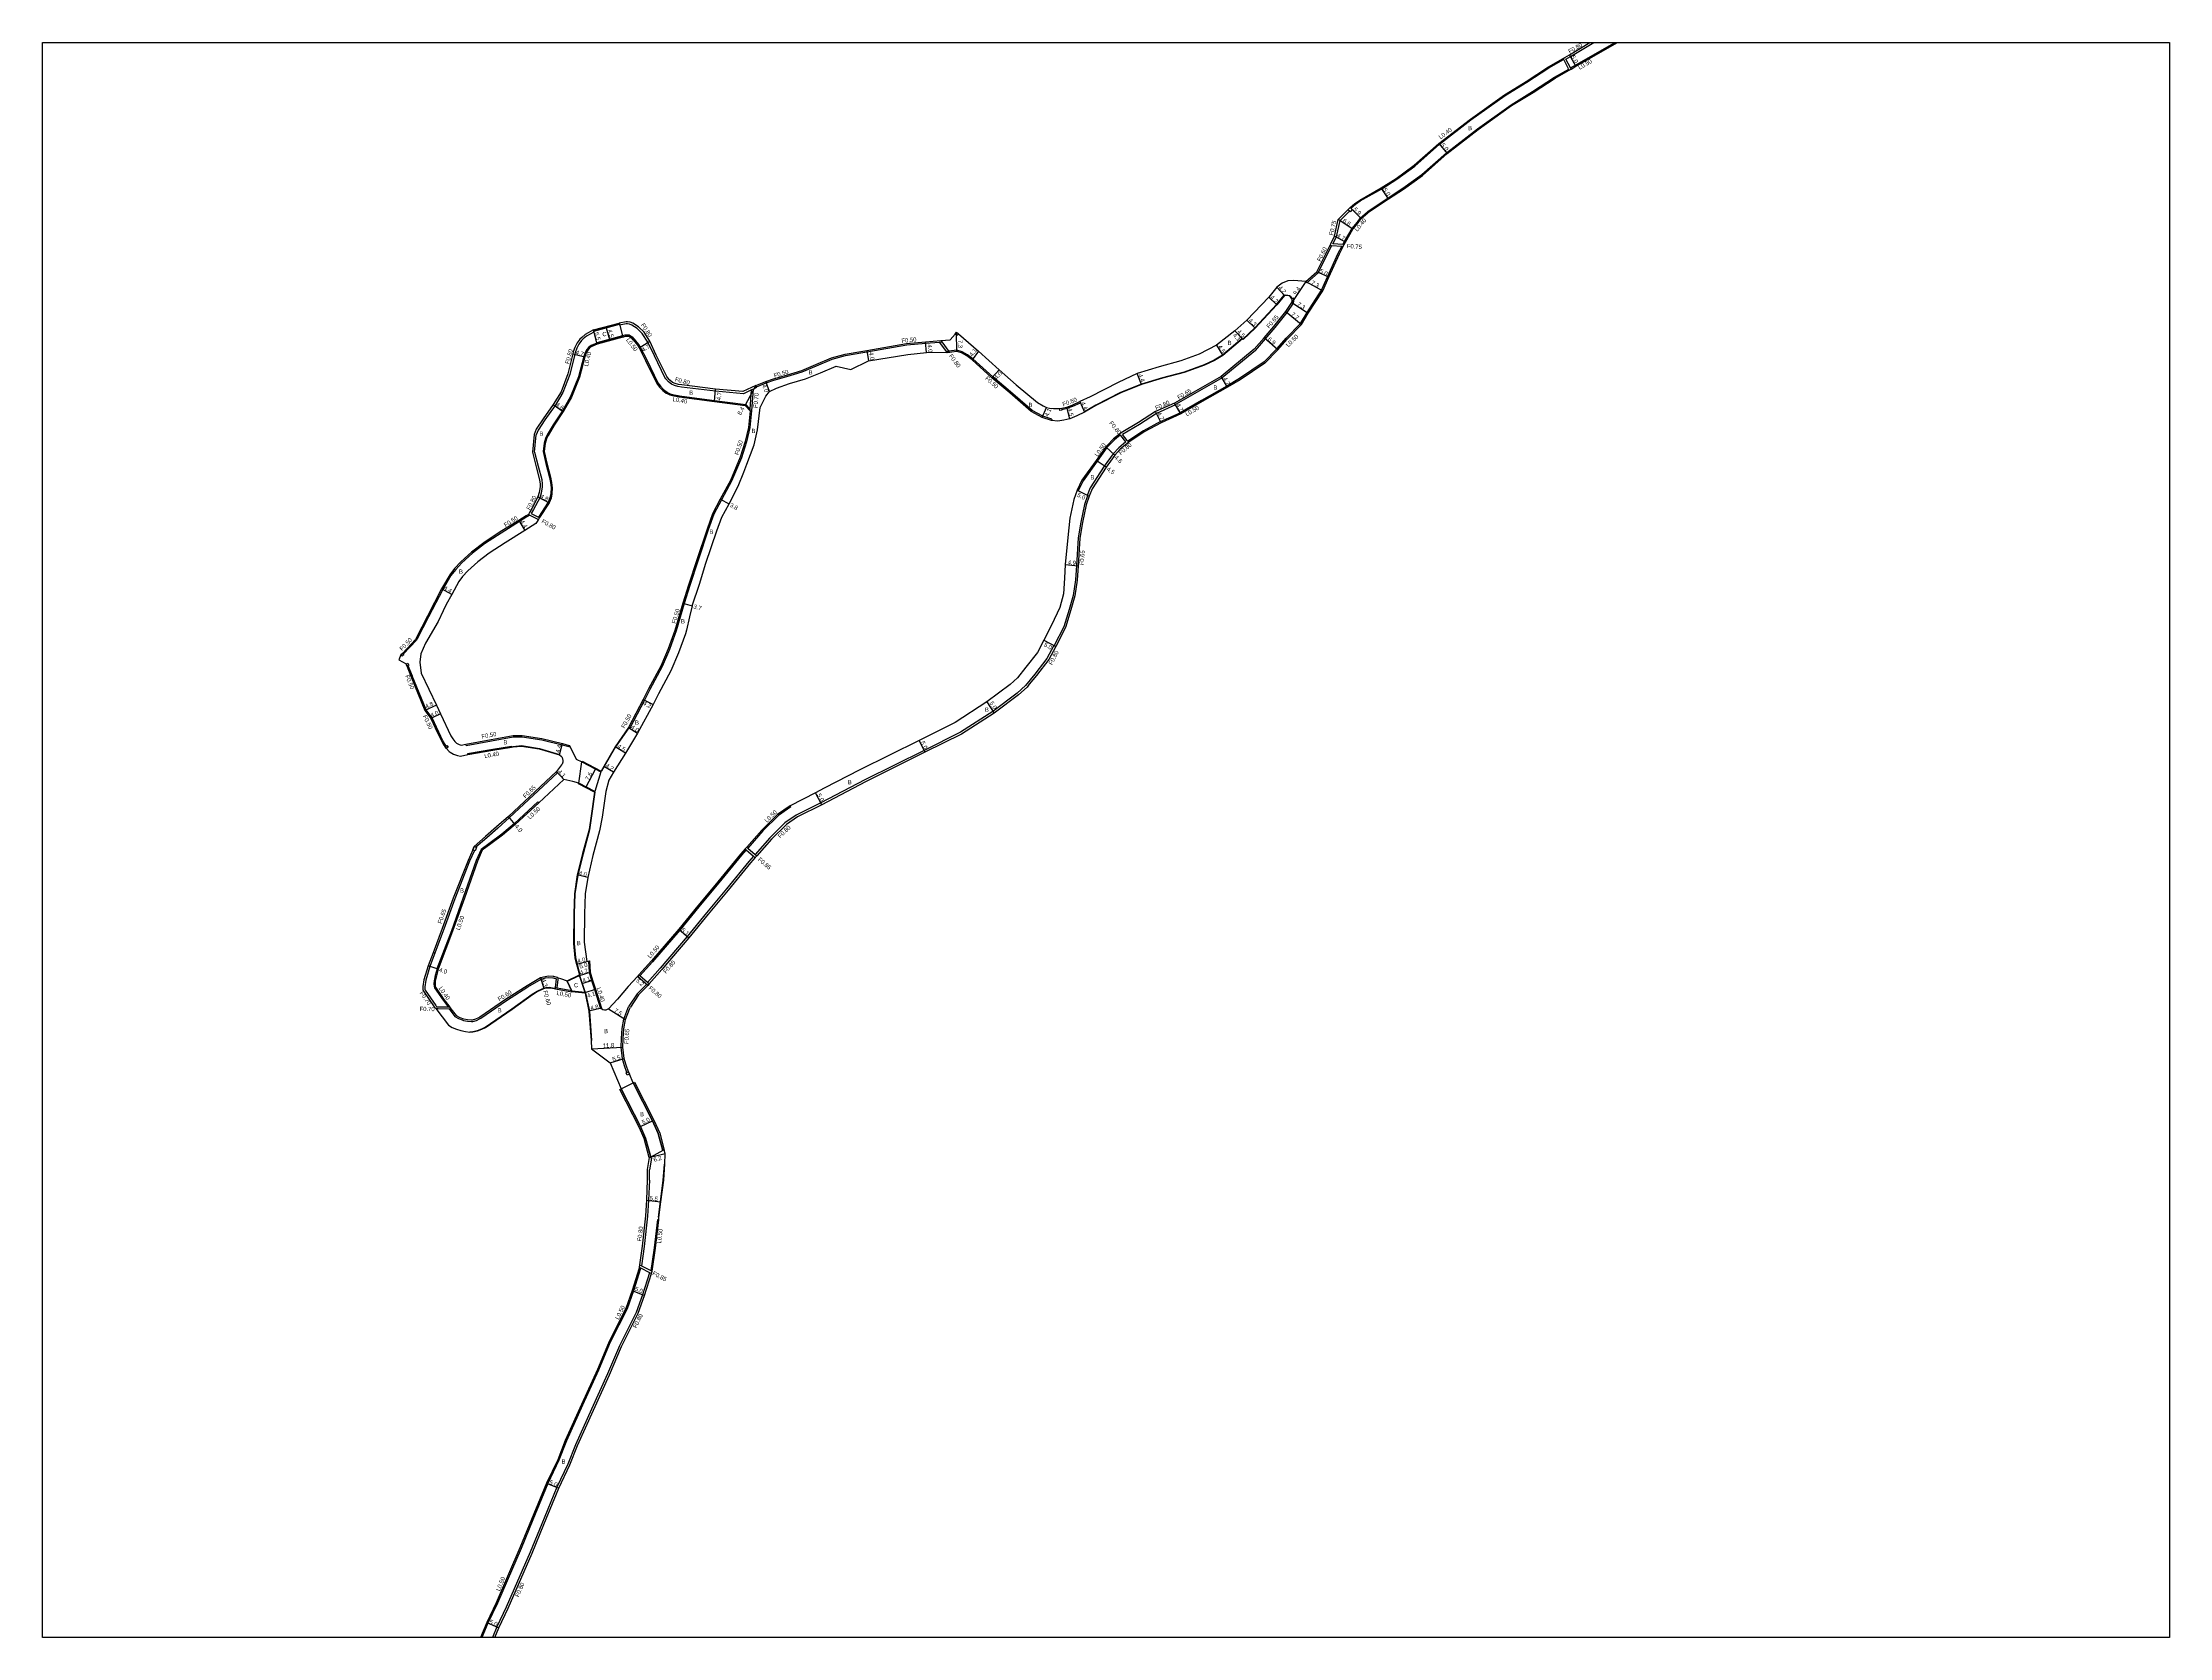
# Model space of a CAD drawing. Header units: metres. Extents: x -24000 to -20800, y -105000 to -102000.
# Drawn here: x -22400 to -21600, y -105000 to -104400 of the extents above; entities that cross this region are included whole.
import ezdxf

# ---------------------------------------------------------------- set-up
doc = ezdxf.new("R2010")
doc.units = ezdxf.units.M
doc.header["$LTSCALE"] = 2.5
for name, color, linetype in [('側溝・桝', 7, 'Continuous'), ('図郭', 7, 'Continuous'), ('幅員', 7, 'Continuous'), ('歩道・分離帯・安全施設', 7, 'Continuous'), ('舗装', 7, 'Continuous'), ('道路', 7, 'Continuous')]:
    doc.layers.add(name, color=color, linetype=linetype)
doc.styles.get("Standard").update_dxf_attribs({"font": ''})
doc.styles.get('Standard').set_extended_font_data('@MS PGothic')

msp = doc.modelspace()

# ---------------------------------------------------------------- linework, layer by layer
at = {"layer": '側溝・桝'}
for points in [[(-21827, -104406.28), (-21825.3, -104405.29), (-21816.45, -104400)], [(-21825.28, -104409.54), (-21821.86, -104407.59), (-21808.98, -104400.19), (-21808.65, -104400)], [(-21907.86, -104462.33), (-21906.11, -104460.82), (-21904.36, -104459.59), (-21896.29, -104455.01), (-21890.66, -104451.43), (-21883.81, -104446.5), (-21874.59, -104438.26), (-21862.72, -104429.14), (-21849.92, -104419.96), (-21841.76, -104414.95), (-21833.38, -104409.54), (-21827.87, -104406.33)], [(-21825.98, -104409.93), (-21827.69, -104406.68), (-21827.87, -104406.33), (-21828.06, -104405.97)], [(-21825.05, -104409.98), (-21825.28, -104409.54), (-21827, -104406.28)], [(-21910.87, -104476.01), (-21910.29, -104474.89), (-21907.46, -104469.99), (-21905.45, -104467.53), (-21904.28, -104465.96), (-21901.83, -104463.79), (-21901.47, -104463.51), (-21893.91, -104458.47), (-21888.34, -104454.8), (-21881.24, -104449.7), (-21871.91, -104441.49), (-21860.28, -104432.44), (-21847.65, -104423.38), (-21839.58, -104418.43), (-21831.25, -104413.05), (-21825.93, -104410.02)], [(-21825.75, -104410.38), (-21825.93, -104410.02), (-21825.98, -104409.93)], [(-21914.68, -104475.76), (-21913.33, -104473.05), (-21911.96, -104466.96), (-21908.46, -104463.43)], [(-21935.74, -104515.26), (-21932.22, -104511.19), (-21926.85, -104505.74), (-21924.39, -104501.53), (-21918.89, -104493.18), (-21916.63, -104488.13), (-21912.64, -104479.21), (-21911.35, -104476.73)], [(-21924.47, -104490.39), (-21920.22, -104486.6), (-21915.2, -104476.48)], [(-21910.81, -104476.76), (-21911.35, -104476.73), (-21915.2, -104476.48), (-21915.85, -104476.44)], [(-21910.43, -104476.04), (-21910.87, -104476.01), (-21914.68, -104475.76)], [(-21924.47, -104490.39), (-21924.87, -104489.94)], [(-21943.83, -104515.81), (-21936.38, -104507.21), (-21931.85, -104501.51), (-21929.44, -104498.02), (-21929.32, -104497.17), (-21929.39, -104496.41), (-21929.46, -104496.23)], [(-21929.46, -104496.23), (-21930.06, -104496.47)], [(-22192.6, -104508.91), (-22195.45, -104510.47), (-22196.65, -104511.5), (-22197.29, -104512.15), (-22197.51, -104512.41), (-22198.24, -104513.43), (-22199, -104514.98), (-22199.6, -104516.67), (-22199.8, -104517.27), (-22201.71, -104524.91), (-22204.26, -104531.71), (-22207.23, -104536.59), (-22211.03, -104541.99), (-22213.56, -104545.77), (-22214.34, -104547.64)], [(-22192.6, -104508.91), (-22192.68, -104508.6)], [(-22183.02, -104506.01), (-22182.94, -104506.3)], [(-22131.4, -104529.81), (-22132.56, -104530.36), (-22133.29, -104530.7), (-22136.4, -104532.16), (-22146.9, -104531.14), (-22159.71, -104529.62), (-22161.02, -104529.38), (-22162.35, -104529.04), (-22163.43, -104528.56), (-22164.61, -104527.64), (-22165.56, -104526.53), (-22165.92, -104526.05), (-22169.87, -104517.9), (-22172.33, -104512.69), (-22174.4, -104509.49), (-22176.34, -104507.64), (-22178.31, -104506.33), (-22179.18, -104505.95), (-22180.04, -104505.82), (-22180.45, -104505.83), (-22182.94, -104506.3)], [(-22181.86, -104510.36), (-22180.85, -104510), (-22180.09, -104509.93), (-22179.38, -104510.02), (-22178.8, -104510.28), (-22178.25, -104510.68), (-22177.55, -104511.47), (-22177.49, -104511.54), (-22175.85, -104513.57), (-22175.17, -104514.56), (-22172.72, -104519.35), (-22168.53, -104528.01), (-22167.54, -104529.3), (-22166.41, -104530.49), (-22165.09, -104531.47)], [(-22191.49, -104513.04), (-22193.61, -104513.94), (-22194.55, -104514.59), (-22195.27, -104515.48), (-22195.94, -104516.55), (-22196.39, -104518.08), (-22198.47, -104525.8), (-22201.4, -104533.18), (-22204.48, -104538.58), (-22207.95, -104543.76), (-22210.2, -104547.59), (-22210.78, -104548.98), (-22211.29, -104550.74)], [(-22131.52, -104529.54), (-22127.78, -104527.98), (-22124.9, -104527.02), (-22120.02, -104525.66), (-22114.25, -104523.87), (-22108.91, -104521.57), (-22103.02, -104519.11), (-22098, -104517.68)], [(-22098, -104517.68), (-22091.42, -104516.55)], [(-22091.42, -104516.55), (-22089.93, -104516.3), (-22074.95, -104513.77), (-22067.82, -104513.12), (-22062.73, -104512.67), (-22061.8, -104512.59)], [(-22062.73, -104512.67), (-22060.03, -104516.33), (-22059.69, -104516.78)], [(-22062.14, -104512.12), (-22061.8, -104512.59), (-22059.14, -104516.18)], [(-22020.42, -104541.73), (-22023.78, -104540.58), (-22027.81, -104538.4), (-22035.87, -104531.43), (-22042.57, -104525.74), (-22050.04, -104519), (-22052.09, -104517.43), (-22054.16, -104516.31), (-22056.1, -104515.76), (-22058.08, -104516.01), (-22058.88, -104516.14), (-22059.14, -104516.18), (-22060.03, -104516.33)], [(-21943.83, -104515.81), (-21956.3, -104526.16), (-21965.71, -104531.53), (-21973.91, -104536.21)], [(-21940.57, -104520.17), (-21935.74, -104515.26)], [(-21940.57, -104520.17), (-21949.75, -104526.43), (-21954.59, -104529.27), (-21964.03, -104534.66), (-21972.08, -104539.26)], [(-22165.09, -104531.47), (-22165.14, -104531.55), (-22165.37, -104531.88)], [(-22165.14, -104531.55), (-22163.87, -104532.11), (-22162.45, -104532.47), (-22160.97, -104532.75), (-22160.44, -104532.85), (-22147.21, -104534.62), (-22135.49, -104536.12), (-22133.86, -104537.96)], [(-22133.9, -104538.52), (-22133.86, -104537.96), (-22133.29, -104530.7)], [(-22133.21, -104538.57), (-22132.56, -104530.36)], [(-22131.4, -104529.81), (-22131.52, -104529.54), (-22131.74, -104529.08)], [(-22016.58, -104538.04), (-22016.56, -104538.04), (-22014.57, -104537.61), (-22012.5, -104536.85), (-22009.64, -104535.53)], [(-22009.64, -104535.53), (-22009.85, -104535.07)], [(-21973.84, -104536.34), (-21973.91, -104536.21), (-21974.24, -104535.65)], [(-22133.4, -104538.56), (-22134.01, -104544.88), (-22135.22, -104550.25), (-22137.07, -104556.22), (-22140.84, -104564.98), (-22144.68, -104572.04), (-22147.49, -104577.45), (-22149.58, -104583.26), (-22153.38, -104594.77), (-22156.54, -104604.25), (-22158.72, -104611.09)], [(-22133.9, -104538.52), (-22133.4, -104538.56), (-22133.21, -104538.57)], [(-22020.42, -104541.73), (-22020.52, -104542.22)], [(-21973.84, -104536.34), (-21981.04, -104539.55), (-21987.44, -104543.66), (-21993.78, -104547.48)], [(-21979.52, -104542.59), (-21985.91, -104546.08), (-21991.73, -104550.01)], [(-21979.52, -104542.59), (-21972.08, -104539.26)], [(-22214.94, -104554.07), (-22214.34, -104547.64)], [(-22211.29, -104550.74), (-22211.69, -104553.88), (-22210.72, -104558.38), (-22209.36, -104563.65), (-22208.94, -104565.53), (-22208.75, -104567.54), (-22208.79, -104569.67), (-22209.14, -104571.29), (-22209.83, -104572.95), (-22213.4, -104578.55)], [(-21994.66, -104547.66), (-21994.69, -104547.67), (-21996.83, -104549.46), (-21999.25, -104551.93), (-21999.68, -104552.39), (-22003.26, -104557.5), (-22008.6, -104564.89), (-22010.41, -104568.67)], [(-21992.59, -104550.22), (-21995.16, -104552.45), (-21997.32, -104554.69), (-22000.64, -104559.35), (-22005.9, -104567.5), (-22007.11, -104570.34)], [(-21992.59, -104550.22), (-21994.47, -104547.89), (-21994.66, -104547.66), (-21994.98, -104547.27)], [(-21991.42, -104550.4), (-21991.73, -104550.01), (-21991.98, -104549.7), (-21993.78, -104547.48)], [(-22214.94, -104554.07), (-22213.53, -104559.42), (-22212.25, -104564.38), (-22212.06, -104566.12), (-22212.08, -104567.16), (-22212.46, -104569.47), (-22213, -104571.25), (-22215.28, -104575.7), (-22216.15, -104577.2)], [(-22006.98, -104570.41), (-22007, -104570.47), (-22008.12, -104573.8), (-22009.45, -104580.39), (-22010.43, -104586.33), (-22011.08, -104596.79), (-22011.44, -104602.14), (-22012.39, -104608.02), (-22013.82, -104613.25)], [(-22010.41, -104568.67), (-22010.86, -104568.44)], [(-22007.11, -104570.34), (-22006.98, -104570.41), (-22006.39, -104570.7)], [(-22216.74, -104577.8), (-22217.55, -104578.3), (-22217.79, -104578.45), (-22220.62, -104580.22), (-22227.55, -104584.53), (-22233.71, -104588.61), (-22238.32, -104592.09), (-22242.32, -104595.74), (-22244.61, -104598.18), (-22246.38, -104600.5), (-22249.45, -104605.71), (-22254.81, -104616.06), (-22259.05, -104624.29), (-22259.28, -104624.81)], [(-22217.27, -104577.54), (-22216.74, -104577.8), (-22213.47, -104579.41)], [(-22216.15, -104577.2), (-22213.4, -104578.55), (-22213.03, -104578.73)], [(-22158.72, -104611.09), (-22161.73, -104621.37), (-22164.23, -104628.31), (-22166.97, -104634.77), (-22171.62, -104643.36), (-22173.64, -104647.35), (-22179.14, -104657.95)], [(-22013.82, -104613.25), (-22015.85, -104619.84), (-22019.49, -104626.87)], [(-22259.28, -104624.81), (-22264.31, -104630.14)], [(-22019.62, -104626.79), (-22019.63, -104626.81), (-22022.22, -104631.71), (-22026.81, -104637.61), (-22030.22, -104641.85), (-22033.36, -104644.76), (-22042.51, -104651.61), (-22054.69, -104659.47), (-22068.43, -104666.3), (-22090.76, -104677.37), (-22107.28, -104685.99), (-22116.51, -104690.66), (-22120.74, -104693.6), (-22126.39, -104699.14), (-22131.94, -104705.46)], [(-22019.62, -104626.79), (-22019.49, -104626.87), (-22018.92, -104627.17)], [(-22262.54, -104634.31), (-22260.99, -104638.2)], [(-22248.14, -104664.65), (-22248.6, -104664.02), (-22249.41, -104662.72), (-22250.95, -104659.44), (-22250.95, -104659.44), (-22253.5, -104654), (-22255.76, -104651.05), (-22260.99, -104638.2)], [(-22240.72, -104664.42), (-22240.81, -104663.93)], [(-22240.72, -104664.42), (-22231.17, -104662.73), (-22222.99, -104661.15), (-22219.58, -104661.14), (-22212.24, -104662.3), (-22204.6, -104664.23), (-22201.58, -104664.99)], [(-22179.14, -104657.95), (-22179.56, -104657.68)], [(-22240.1, -104667.46), (-22230.67, -104665.79), (-22223.62, -104664.64)], [(-22240.1, -104667.46), (-22240.03, -104667.85)], [(-22223.62, -104664.64), (-22223.58, -104664.89), (-22223.56, -104665.04)], [(-22206.28, -104674.71), (-22224.36, -104691.58), (-22228.81, -104695.55), (-22232.94, -104699.21), (-22237, -104702.75)], [(-22206.28, -104674.71), (-22206.73, -104674.24)], [(-22213.69, -104685.59), (-22222.5, -104693.74), (-22227.28, -104697.77), (-22231.65, -104701.1), (-22234.99, -104703.56), (-22236.84, -104707.74), (-22241.82, -104721.69), (-22246.21, -104734.18), (-22251.65, -104748.42), (-22251.65, -104748.42)], [(-22213.69, -104685.59), (-22213.35, -104685.96)], [(-22118.53, -104687.54), (-22123.2, -104690.83), (-22129.07, -104696.59), (-22134.75, -104703.05)], [(-22118.53, -104687.54), (-22118.81, -104687.13)], [(-22237.58, -104703.91), (-22239.35, -104707.95), (-22244.96, -104722.13), (-22249.07, -104733.55), (-22252.49, -104742.62)], [(-22135.31, -104703.68), (-22137.09, -104705.7), (-22145.62, -104716.06), (-22153.1, -104725.09), (-22160.35, -104733.86), (-22170.52, -104745.84), (-22175.32, -104751.04)], [(-22135.69, -104703.36), (-22135.31, -104703.68), (-22132.54, -104706.06), (-22131.9, -104706.62)], [(-22135.13, -104702.72), (-22134.75, -104703.05), (-22131.98, -104705.43), (-22131.94, -104705.46)], [(-22132.54, -104706.06), (-22134.31, -104708.07), (-22142.76, -104718.33), (-22150.26, -104727.38), (-22157.52, -104736.31), (-22167.74, -104748.21), (-22172.45, -104753.57)], [(-22131.94, -104705.46), (-22131.34, -104705.99)], [(-22252.45, -104742.63), (-22254.31, -104747.55)], [(-22252.45, -104742.63), (-22252.49, -104742.62), (-22253.1, -104742.39)], [(-22254.31, -104747.55), (-22255.87, -104752.77), (-22256.24, -104755.19), (-22256.21, -104756.14), (-22256.1, -104756.53), (-22252.08, -104762.29), (-22251.76, -104762.72)], [(-22251.55, -104748.46), (-22252.27, -104750.96), (-22252.65, -104752.98)], [(-22251.65, -104748.42), (-22251.55, -104748.46), (-22251.17, -104748.58)], [(-22247.14, -104763.48), (-22246.85, -104763.85), (-22244.87, -104766.44), (-22243.56, -104767.21), (-22242.2, -104767.71), (-22241.63, -104767.87), (-22240.19, -104768.18), (-22238.7, -104768.28), (-22238.15, -104768.23), (-22236.83, -104767.86), (-22235.61, -104767.29), (-22235.2, -104767.07), (-22225.53, -104760.38), (-22217.45, -104755.26), (-22212.41, -104752.32), (-22210.84, -104751.91), (-22209.63, -104751.76), (-22208.05, -104751.83), (-22207.88, -104751.86), (-22206.66, -104752.22)], [(-22206.47, -104755.56), (-22206.08, -104752.42), (-22206, -104751.81)], [(-22194.69, -104745.52), (-22194.43, -104749.76), (-22193.54, -104752.8), (-22192.43, -104756.29), (-22190.19, -104763.38)], [(-22172.33, -104754.73), (-22172.82, -104754.3), (-22175.86, -104751.63), (-22176.24, -104751.29)], [(-22171.81, -104754.13), (-22172.29, -104753.7), (-22172.45, -104753.57), (-22175.32, -104751.04), (-22175.7, -104750.71)], [(-22252.65, -104752.98), (-22252.77, -104754.03), (-22252.74, -104755.1), (-22252.62, -104755.58), (-22249.34, -104760.28), (-22247.43, -104762.77)], [(-22207.12, -104755.94), (-22207.06, -104755.45), (-22206.66, -104752.22)], [(-22207.06, -104755.45), (-22206.47, -104755.56), (-22200.91, -104756.6)], [(-22200.97, -104757.09), (-22200.95, -104756.9), (-22200.91, -104756.6)], [(-22172.82, -104754.3), (-22176.29, -104757.89), (-22179.45, -104762.52)], [(-22252.11, -104763.41), (-22251.22, -104763.42), (-22247.14, -104763.48), (-22246.38, -104763.49)], [(-22251.76, -104762.72), (-22247.43, -104762.77), (-22246.92, -104762.78)], [(-22190.19, -104763.38), (-22189.8, -104763.29)], [(-22180.22, -104787.5), (-22181.1, -104784.96), (-22181.85, -104782.28), (-22182.42, -104777.92), (-22182.27, -104774.69), (-22182.01, -104770.97), (-22181.41, -104767.34), (-22179.84, -104763.42), (-22179.45, -104762.52)], [(-22171, -104819.63), (-22171.79, -104819.5)], [(-22171, -104819.63), (-22171.74, -104824.05)], [(-22171.73, -104827.92), (-22172.06, -104835.54), (-22172.47, -104841.51), (-22173.67, -104852.9), (-22174.67, -104860.18)], [(-22171.73, -104827.92), (-22171.74, -104824.05)], [(-22168.75, -104842.8), (-22170, -104853.44), (-22171.2, -104861.97)], [(-22168.75, -104842.8), (-22168.25, -104842.86)], [(-22175.07, -104860.93), (-22175.1, -104861.15), (-22177.75, -104869.62), (-22180.14, -104876.4), (-22186.44, -104888.92), (-22190.83, -104899.39), (-22196.88, -104912.61), (-22202.93, -104926.05), (-22205.78, -104933.31), (-22209.94, -104942.13), (-22215.63, -104955.8), (-22220.02, -104966.52), (-22228.93, -104987.13), (-22232.49, -104994.62), (-22234.76, -105000)], [(-22171.71, -104862.67), (-22171.75, -104862.8), (-22174.35, -104871.07), (-22176.69, -104877.72), (-22182.98, -104890.24), (-22187.44, -104900.87), (-22193.51, -104914.14), (-22199.52, -104927.48), (-22202.38, -104934.78), (-22206.51, -104943.52), (-22212.21, -104957.22), (-22216.61, -104967.96), (-22225.56, -104988.65), (-22229.07, -104996.04), (-22230.74, -105000)], [(-22175.54, -104860.68), (-22175.07, -104860.93), (-22171.71, -104862.67), (-22170.99, -104863.04)], [(-22175.42, -104859.79), (-22174.95, -104860.03), (-22174.67, -104860.18), (-22171.45, -104861.84), (-22171.2, -104861.97), (-22170.73, -104862.22)]]:
    msp.add_lwpolyline(points, dxfattribs=at)
for points in [[(-21908.99, -104462.9), (-21908.15, -104462.05), (-21907.86, -104462.33), (-21907.37, -104462.82), (-21908.21, -104463.68), (-21908.46, -104463.43)], [(-22056.18, -104508.97), (-22055.49, -104509.55), (-22056.08, -104510.24), (-22056.76, -104509.65)], [(-22017.43, -104537.64), (-22016.64, -104537.54), (-22016.58, -104538.04), (-22016.55, -104538.34), (-22017.34, -104538.43)], [(-22265.21, -104630.36), (-22264.66, -104629.78), (-22264.31, -104630.14), (-22264.13, -104630.31), (-22264.34, -104630.53), (-22264.69, -104630.89)], [(-22263.29, -104633.79), (-22262.54, -104633.52), (-22262.27, -104634.2), (-22262.54, -104634.31), (-22263.01, -104634.48)], [(-22248.55, -104664.94), (-22248.14, -104664.65), (-22247.9, -104664.48), (-22247.44, -104665.12), (-22248.09, -104665.58)], [(-22237.66, -104702.46), (-22237, -104702.75), (-22236.74, -104702.86), (-22237.26, -104704.05), (-22237.58, -104703.91), (-22238.18, -104703.65)], [(-22180.45, -104787.6), (-22180.22, -104787.5), (-22179.62, -104787.25), (-22179.27, -104788.08), (-22180.1, -104788.43)]]:
    msp.add_lwpolyline(points, close=True, dxfattribs=at)
at = {"layer": '図郭'}
msp.add_lwpolyline([(-22400, -104400), (-21600, -104400), (-21600, -105000), (-22400, -105000)], close=True, dxfattribs=at)
at = {"layer": '幅員'}
for points in [[(-21809.11, -104400), (-21808.73, -104400.63)], [(-21823.23, -104408.94), (-21825.7, -104404.6)], [(-21874.84, -104437.95), (-21871.65, -104441.8)], [(-21893.69, -104458.8), (-21896.49, -104454.66)], [(-21903.98, -104466.23), (-21908.15, -104462.05)], [(-21907.13, -104470.22), (-21912.64, -104466.59)], [(-21909.93, -104475.08), (-21914.04, -104472.79)], [(-21916.17, -104488.33), (-21920.71, -104486.23)], [(-21935.8, -104498.71), (-21938.81, -104495.78)], [(-21932.88, -104495.16), (-21935.71, -104492.07)], [(-21924.87, -104489.94), (-21930.06, -104497.78)], [(-21924.87, -104489.94), (-21918.45, -104493.42)], [(-21932.37, -104501.13), (-21926.45, -104506.05)], [(-21930.06, -104497.78), (-21923.96, -104501.79)], [(-22191.39, -104513.43), (-22192.81, -104508.12)], [(-22187.94, -104507.33), (-22186.78, -104511.68)], [(-22056.13, -104516.27), (-22056.18, -104508.97)], [(-21951.53, -104508.49), (-21948.43, -104511.76)], [(-21951.53, -104508.49), (-21948.7, -104511.47)], [(-21943.86, -104507.41), (-21946.98, -104504.45)], [(-21935.38, -104515.6), (-21940.57, -104511.06)], [(-22200.57, -104517.05), (-22196.01, -104518.19)], [(-22175.6, -104514.82), (-22171.63, -104512.3)], [(-22090.02, -104515.81), (-22089.35, -104519.75)], [(-22067.46, -104516.6), (-22067.88, -104512.62)], [(-22047.92, -104516.09), (-22050.36, -104519.38)], [(-21958.39, -104513.91), (-21956.06, -104517.76)], [(-22126.59, -104531.27), (-22127.95, -104527.51)], [(-22042.89, -104526.11), (-22040.22, -104523.14)], [(-21986.64, -104528.61), (-21988.23, -104524.5)], [(-21954.34, -104529.7), (-21956.67, -104525.62)], [(-22147.26, -104535.02), (-22146.82, -104530.34)], [(-22135.69, -104536.49), (-22131.74, -104529.08)], [(-22009.85, -104535.07), (-22008.03, -104539.08)], [(-21971.89, -104539.72), (-21974.24, -104535.65)], [(-22207.9, -104536.15), (-22204.14, -104538.79)], [(-22023.99, -104541.04), (-22022.42, -104537.25)], [(-22013.64, -104541.5), (-22014.71, -104537.13)], [(-21979.28, -104543.03), (-21981.42, -104538.85)], [(-21999.98, -104559.8), (-22003.66, -104557.21)], [(-21996.7, -104555.2), (-22000.07, -104552.07)], [(-22213.74, -104570.95), (-22209.47, -104573.14)], [(-22145.12, -104571.8), (-22141.76, -104573.58)], [(-22010.86, -104568.44), (-22006.39, -104570.7)], [(-22220.89, -104579.79), (-22218.56, -104583.53)], [(-22015.31, -104596.3), (-22010.43, -104596.83)], [(-22246.05, -104607.62), (-22249.89, -104605.47)], [(-22159.21, -104610.95), (-22155.64, -104611.93)], [(-22023.33, -104624.81), (-22018.92, -104627.17)], [(-22174.08, -104647.12), (-22170.34, -104649.02)], [(-22251.86, -104649.27), (-22256.2, -104651.3)], [(-22250.31, -104652.56), (-22253.93, -104654.26)], [(-22044.77, -104648.07), (-22042.05, -104652.27)], [(-22205.61, -104668), (-22204.48, -104663.74)], [(-22179.56, -104657.68), (-22176.18, -104659.8)], [(-22070.3, -104662.53), (-22068.08, -104667.01)], [(-22180.75, -104667.29), (-22184.58, -104664.93)], [(-22203.87, -104677.18), (-22206.73, -104674.24)], [(-22195.5, -104680.05), (-22192, -104673.31)], [(-22185.27, -104674.46), (-22188.88, -104672.32)], [(-22106.92, -104686.71), (-22109.28, -104682.29)], [(-22222.17, -104694.11), (-22224.8, -104691.1)], [(-22194.96, -104714.07), (-22198.86, -104713.14)], [(-22160.73, -104733.53), (-22156.86, -104736.86)], [(-22251.17, -104748.58), (-22254.97, -104747.34)], [(-22212.64, -104751.76), (-22211.46, -104755.9)], [(-22199.11, -104746.74), (-22194.29, -104745.41)], [(-22199.11, -104746.74), (-22195.26, -104745.68)], [(-22198.03, -104750.98), (-22194.04, -104749.69)], [(-22172.33, -104754.73), (-22176.24, -104751.29)], [(-22197.06, -104753.93), (-22193.15, -104752.68)], [(-22195.95, -104757.43), (-22192.05, -104756.17)], [(-22189.8, -104763.29), (-22194.48, -104764.36)], [(-22187.09, -104763.47), (-22180.78, -104767.52)], [(-22193.55, -104778.51), (-22181.76, -104777.89)], [(-22186.47, -104783.78), (-22181.21, -104782.15)], [(-22175.08, -104807.81), (-22170.57, -104805.64)], [(-22171.79, -104819.5), (-22165.8, -104817.9)], [(-22172.86, -104835.5), (-22167.39, -104836.07)], [(-22178.23, -104869.46), (-22173.59, -104871.32)], [(-22210.4, -104941.92), (-22205.78, -104943.85)], [(-22232.94, -104994.42), (-22228.34, -104996.37)]]:
    msp.add_lwpolyline(points, dxfattribs=at)
at = {"layer": '歩道・分離帯・安全施設'}
for points in [[(-21948.53, -104511.65), (-21943.96, -104507.3), (-21935.92, -104498.61), (-21932.96, -104495.03), (-21932.59, -104494.96), (-21932.04, -104495), (-21931.66, -104495.03), (-21931.03, -104495.21), (-21930.52, -104495.59), (-21929.94, -104496.39)], [(-21948.81, -104511.36), (-21956.15, -104517.64), (-21959.29, -104519.53), (-21963.03, -104521.27), (-21970.59, -104523.98), (-21978.76, -104526.15), (-21986.69, -104528.46), (-21994.51, -104531.65), (-22003.84, -104536.45), (-22008.11, -104538.95)], [(-22179.44, -104657.76), (-22179.44, -104657.77), (-22184.46, -104665.01), (-22188.76, -104672.4), (-22189.78, -104674.13)], [(-22223.58, -104664.89), (-22222.98, -104664.79), (-22219.8, -104664.49), (-22213.13, -104665.6), (-22205.57, -104667.85)], [(-22192.26, -104682.02), (-22193.52, -104690.88), (-22194.22, -104696.12), (-22196.71, -104705.18), (-22198.71, -104713.17), (-22199.77, -104720.26), (-22200.02, -104727.62), (-22200.08, -104738.91), (-22199.59, -104744.25), (-22198.97, -104746.7), (-22197.94, -104750.74)], [(-22239.24, -104772.11), (-22238.14, -104772.06), (-22236.43, -104771.7), (-22234.78, -104771.06), (-22233.46, -104770.43), (-22223.47, -104763.51), (-22215.84, -104758.02), (-22213.98, -104756.91), (-22212.04, -104755.96), (-22211.51, -104755.76), (-22210.54, -104755.5), (-22209.36, -104755.42), (-22208.2, -104755.59), (-22207.1, -104755.79)], [(-22195.75, -104757.61), (-22194.33, -104764.34), (-22193.55, -104775.47)], [(-22168.29, -104841.94), (-22167.54, -104836.05), (-22166.51, -104827.96), (-22166.06, -104821.91)]]:
    msp.add_lwpolyline(points, dxfattribs=at)
at = {"layer": '舗装'}
for points in [[(-22198.03, -104750.98), (-22197.06, -104753.93), (-22195.95, -104757.43)], [(-22200.95, -104756.9), (-22202.61, -104753.14)]]:
    msp.add_lwpolyline(points, dxfattribs=at)
at = {"layer": '道路'}
for points in [[(-21924.87, -104489.94), (-21920.71, -104486.23), (-21915.85, -104476.44), (-21915.49, -104475.71), (-21914.04, -104472.79), (-21912.64, -104466.59), (-21908.99, -104462.9), (-21908.15, -104462.05), (-21906.35, -104460.5), (-21904.58, -104459.25), (-21896.49, -104454.66), (-21890.88, -104451.09), (-21884.06, -104446.19), (-21874.84, -104437.95), (-21862.96, -104428.82), (-21850.15, -104419.63), (-21841.97, -104414.62), (-21833.59, -104409.2), (-21828.06, -104405.97), (-21827.37, -104405.57), (-21825.7, -104404.6), (-21818.01, -104400)], [(-21825.75, -104410.38), (-21825.05, -104409.98), (-21823.23, -104408.94), (-21821.61, -104408.02), (-21808.73, -104400.63), (-21807.65, -104400)], [(-21940.29, -104520.59), (-21935.38, -104515.6), (-21931.86, -104511.53), (-21926.45, -104506.05), (-21923.96, -104501.79), (-21918.45, -104493.42), (-21916.17, -104488.33), (-21912.19, -104479.43), (-21910.91, -104476.96), (-21910.81, -104476.76), (-21910.43, -104476.04), (-21909.93, -104475.08), (-21907.13, -104470.22), (-21905.13, -104467.78), (-21903.98, -104466.23), (-21901.57, -104464.1), (-21901.24, -104463.84), (-21893.69, -104458.8), (-21888.11, -104455.13), (-21880.99, -104450.01), (-21871.65, -104441.8), (-21860.04, -104432.76), (-21847.43, -104423.71), (-21839.37, -104418.77), (-21831.05, -104413.39), (-21825.75, -104410.38)], [(-21924.87, -104489.94), (-21926.32, -104489.82), (-21929.31, -104489.55), (-21931.62, -104489.63), (-21933.77, -104490.57), (-21935.71, -104492.07), (-21938.81, -104495.78), (-21946.98, -104504.45), (-21951.53, -104508.49), (-21958.39, -104513.91), (-21964.92, -104517.26), (-21971.87, -104519.77), (-21980.01, -104521.97), (-21988.23, -104524.5), (-21995.44, -104527.92), (-22005.9, -104533.29), (-22009.85, -104535.07)], [(-21930.06, -104496.47), (-21930.62, -104495.7), (-21931.09, -104495.35), (-21931.69, -104495.18), (-21932.05, -104495.15), (-21932.58, -104495.11), (-21932.88, -104495.16), (-21935.8, -104498.71), (-21943.86, -104507.41), (-21948.43, -104511.76), (-21948.7, -104511.47), (-21956.06, -104517.76), (-21959.22, -104519.66), (-21962.97, -104521.41), (-21970.54, -104524.12), (-21978.72, -104526.3), (-21986.64, -104528.61), (-21994.44, -104531.78), (-22003.77, -104536.58), (-22008.03, -104539.08)], [(-21944.29, -104515.34), (-21940.57, -104511.06), (-21936.88, -104506.8), (-21932.37, -104501.13), (-21930.06, -104497.78), (-21929.97, -104497.16), (-21930.03, -104496.56), (-21930.06, -104496.47)], [(-22192.81, -104508.12), (-22195.91, -104509.81), (-22197.2, -104510.92), (-22197.88, -104511.61), (-22198.14, -104511.92), (-22198.93, -104513.02), (-22199.74, -104514.67), (-22200.36, -104516.41), (-22200.57, -104517.05), (-22202.47, -104524.67), (-22204.98, -104531.35), (-22207.9, -104536.15), (-22211.69, -104541.54), (-22214.27, -104545.39), (-22215.13, -104547.44), (-22215.75, -104554.13)], [(-22192.81, -104508.12), (-22192.68, -104508.6), (-22183.02, -104506.01), (-22183.15, -104505.53)], [(-22191.39, -104513.43), (-22191.49, -104513.04), (-22191.52, -104512.95), (-22181.86, -104510.36), (-22181.73, -104510.84)], [(-22131.74, -104529.08), (-22136.54, -104531.34), (-22146.82, -104530.34), (-22159.59, -104528.83), (-22160.85, -104528.59), (-22162.09, -104528.28), (-22163.01, -104527.87), (-22164.06, -104527.05), (-22164.94, -104526.03), (-22165.23, -104525.63), (-22169.15, -104517.56), (-22171.63, -104512.3), (-22173.77, -104508.97), (-22175.84, -104507.01), (-22177.93, -104505.62), (-22178.96, -104505.17), (-22179.99, -104505.02), (-22180.54, -104505.03), (-22183.15, -104505.53)], [(-22181.73, -104510.84), (-22180.75, -104510.5), (-22180.09, -104510.44), (-22179.52, -104510.51), (-22179.05, -104510.72), (-22178.58, -104511.05), (-22177.93, -104511.8), (-22177.87, -104511.87), (-22176.25, -104513.87), (-22175.6, -104514.82), (-22173.17, -104519.57), (-22168.95, -104528.27), (-22167.92, -104529.63), (-22166.74, -104530.86), (-22165.39, -104531.87)], [(-22098.13, -104517.2), (-22091.51, -104516.06), (-22090.02, -104515.81), (-22075.01, -104513.27), (-22067.88, -104512.62), (-22062.14, -104512.12), (-22058.64, -104511.82)], [(-22058.64, -104511.82), (-22056.76, -104509.65), (-22056.18, -104508.97), (-22055.49, -104509.55), (-22047.92, -104516.09), (-22040.22, -104523.14), (-22033.77, -104528.82), (-22025.8, -104535.4), (-22023.69, -104536.66), (-22022.42, -104537.25), (-22021.21, -104537.53), (-22019.7, -104537.73), (-22018.93, -104537.72), (-22017.43, -104537.64), (-22016.64, -104537.54), (-22014.71, -104537.13), (-22012.69, -104536.39), (-22009.85, -104535.07)], [(-22191.39, -104513.43), (-22193.41, -104514.29), (-22194.27, -104514.89), (-22194.94, -104515.71), (-22195.57, -104516.71), (-22196.01, -104518.19), (-22198.09, -104525.92), (-22201.04, -104533.35), (-22204.14, -104538.79), (-22207.61, -104543.97), (-22209.84, -104547.77), (-22210.4, -104549.11), (-22210.9, -104550.82)], [(-22138.34, -104566.89), (-22136.25, -104561.6), (-22135.1, -104558.66), (-22132.33, -104551.31), (-22131.02, -104545.74), (-22130.03, -104537.33), (-22127.96, -104533.05), (-22126.59, -104531.27), (-22123.95, -104529.99), (-22119.02, -104528.31), (-22113.04, -104526.55), (-22107.38, -104524.31), (-22101.48, -104521.74), (-22095.92, -104522.97), (-22089.35, -104519.75), (-22074.5, -104517.34), (-22067.46, -104516.6)], [(-22131.74, -104529.08), (-22127.95, -104527.51), (-22125.05, -104526.54), (-22120.16, -104525.18), (-22114.42, -104523.4), (-22109.1, -104521.11), (-22103.19, -104518.64), (-22098.13, -104517.2)], [(-22008.03, -104539.08), (-22010.94, -104540.48), (-22013.64, -104541.5), (-22015.82, -104542.12), (-22018.09, -104542.41), (-22020.52, -104542.22), (-22023.99, -104541.04), (-22028.1, -104538.81), (-22036.2, -104531.8), (-22042.89, -104526.11), (-22050.36, -104519.38), (-22052.36, -104517.85), (-22054.35, -104516.78), (-22056.13, -104516.27), (-22058, -104516.51), (-22058.8, -104516.64), (-22059.69, -104516.78), (-22067.46, -104516.6)], [(-21944.29, -104515.34), (-21956.67, -104525.62), (-21966.04, -104530.97), (-21974.24, -104535.65), (-21981.42, -104538.85), (-21987.83, -104542.96), (-21994.29, -104546.85), (-21994.98, -104547.27), (-21997.17, -104549.1), (-21999.61, -104551.58), (-22000.07, -104552.07), (-22003.66, -104557.21), (-22009.03, -104564.63), (-22010.86, -104568.44)], [(-21940.29, -104520.59), (-21949.48, -104526.85), (-21954.34, -104529.7), (-21963.78, -104535.09), (-21971.89, -104539.72), (-21979.28, -104543.03)], [(-22165.39, -104531.87), (-22165.37, -104531.88), (-22164, -104532.49), (-22162.54, -104532.86), (-22161.04, -104533.14), (-22160.51, -104533.24), (-22147.26, -104535.02), (-22135.69, -104536.49), (-22133.9, -104538.52), (-22134.51, -104544.8), (-22135.7, -104550.12), (-22137.54, -104556.04), (-22141.29, -104564.76), (-22145.12, -104571.8), (-22147.95, -104577.25), (-22150.05, -104583.1), (-22153.86, -104594.61), (-22157.01, -104604.09), (-22159.21, -104610.95)], [(-21979.28, -104543.03), (-21985.65, -104546.5), (-21991.42, -104550.4), (-21992.08, -104550.85), (-21994.61, -104553.03), (-21996.7, -104555.2), (-21999.98, -104559.8), (-22005.19, -104567.87), (-22006.39, -104570.7), (-22007.49, -104573.97), (-22008.81, -104580.51), (-22009.78, -104586.4), (-22010.43, -104596.83), (-22010.8, -104602.22), (-22011.75, -104608.16), (-22013.2, -104613.42)], [(-22210.9, -104550.82), (-22211.29, -104553.86), (-22210.33, -104558.29), (-22208.97, -104563.56), (-22208.54, -104565.47), (-22208.35, -104567.52), (-22208.39, -104569.72), (-22208.75, -104571.41), (-22209.47, -104573.14), (-22213.03, -104578.73), (-22213.47, -104579.41), (-22213.55, -104579.54), (-22213.98, -104580.22), (-22214.46, -104580.96), (-22218.56, -104583.53), (-22226.02, -104588.15), (-22232, -104592.12), (-22236.33, -104595.39), (-22240.04, -104598.77), (-22242.05, -104600.92), (-22243.46, -104602.77), (-22246.05, -104607.62), (-22248.14, -104611.35)], [(-22215.75, -104554.13), (-22214.31, -104559.63), (-22213.04, -104564.52), (-22212.86, -104566.16), (-22212.88, -104567.09), (-22213.24, -104569.29), (-22213.74, -104570.95), (-22215.98, -104575.32), (-22216.87, -104576.85), (-22217.27, -104577.54), (-22218.06, -104578.03), (-22220.89, -104579.79), (-22227.83, -104584.11), (-22234, -104588.21), (-22238.64, -104591.71), (-22242.67, -104595.38), (-22244.99, -104597.86), (-22246.79, -104600.23), (-22249.89, -104605.47), (-22255.25, -104615.83), (-22259.5, -104624.08), (-22259.7, -104624.53)], [(-22155.64, -104611.93), (-22152.95, -104603.7), (-22150.48, -104595.87), (-22146.32, -104583.66), (-22144.55, -104578.57), (-22141.76, -104573.58), (-22138.34, -104566.89)], [(-22010.86, -104568.44), (-22012.09, -104571.9), (-22013.62, -104578.94), (-22014.39, -104586.22), (-22015.31, -104596.3), (-22015.61, -104601.46), (-22016, -104607.4), (-22017.42, -104612.56)], [(-22248.14, -104611.35), (-22249.29, -104613.8), (-22251.18, -104617.81)], [(-22159.21, -104610.95), (-22162.21, -104621.22)], [(-22155.64, -104611.93), (-22156.64, -104616.08), (-22157.84, -104621.01)], [(-22013.2, -104613.42), (-22015.25, -104620.09), (-22018.92, -104627.17), (-22021.54, -104632.15), (-22026.19, -104638.11), (-22028.84, -104641.41), (-22029.71, -104642.46), (-22032.85, -104645.38)], [(-22017.42, -104612.56), (-22020.48, -104619.18), (-22023.33, -104624.81)], [(-22251.18, -104617.81), (-22255.94, -104625.9), (-22257.72, -104629.95), (-22258.07, -104633.04), (-22257.58, -104637.21), (-22251.86, -104649.27), (-22250.31, -104652.56), (-22246.42, -104660.85), (-22245.72, -104661.96), (-22244.92, -104662.99), (-22244.27, -104663.58), (-22243.33, -104664.09), (-22242.48, -104664.29)], [(-22157.84, -104621.01), (-22158.2, -104622.49), (-22160.78, -104629.65), (-22163.64, -104636.38), (-22168.34, -104645.07), (-22170.34, -104649.02), (-22176.18, -104659.8), (-22180.75, -104667.29), (-22185.27, -104674.46), (-22187.01, -104677.51), (-22188.13, -104681.81), (-22189.5, -104691.41), (-22190.47, -104696.6)], [(-22162.21, -104621.22), (-22164.7, -104628.12), (-22167.42, -104634.55), (-22172.06, -104643.12), (-22174.08, -104647.12), (-22179.56, -104657.68), (-22184.58, -104664.93), (-22188.88, -104672.32), (-22189.91, -104674.05)], [(-22259.7, -104624.53), (-22264.66, -104629.78), (-22265.21, -104630.36), (-22266.04, -104632.27), (-22263.29, -104633.79)], [(-22023.33, -104624.81), (-22025.81, -104629.49), (-22030.11, -104635.01), (-22033.3, -104638.98), (-22036.06, -104641.53), (-22044.77, -104648.07), (-22056.77, -104655.82), (-22070.3, -104662.53), (-22092.62, -104673.6), (-22105.95, -104680.56), (-22109.28, -104682.29)], [(-22263.29, -104633.79), (-22263.01, -104634.48), (-22261.47, -104638.33), (-22256.2, -104651.3), (-22253.93, -104654.26), (-22251.4, -104659.65), (-22249.85, -104662.96), (-22249.01, -104664.3), (-22248.55, -104664.94), (-22248.09, -104665.58), (-22247, -104666.69), (-22246.74, -104666.9), (-22245.39, -104667.72), (-22243.9, -104668.27), (-22242.82, -104668.45), (-22240.03, -104667.85)], [(-22032.85, -104645.38), (-22042.05, -104652.27), (-22054.3, -104660.17), (-22068.08, -104667.01), (-22090.41, -104678.08), (-22106.92, -104686.71), (-22116.07, -104691.34), (-22120.21, -104694.2), (-22125.81, -104699.69), (-22131.34, -104705.99), (-22131.9, -104706.62), (-22133.66, -104708.62), (-22142.11, -104718.87), (-22149.6, -104727.92), (-22156.86, -104736.86), (-22167.1, -104748.77), (-22171.81, -104754.13), (-22172.33, -104754.73), (-22175.79, -104758.3), (-22178.88, -104762.83)], [(-22242.48, -104664.29), (-22240.81, -104663.93)], [(-22240.81, -104663.93), (-22231.26, -104662.24), (-22223.04, -104660.65), (-22219.54, -104660.64), (-22212.14, -104661.81), (-22204.48, -104663.74), (-22201.87, -104664.4)], [(-22240.03, -104667.85), (-22230.6, -104666.19), (-22223.56, -104665.04), (-22222.96, -104664.94), (-22219.81, -104664.64), (-22213.17, -104665.75), (-22205.61, -104668)], [(-22205.61, -104668), (-22204.97, -104668.42), (-22204.74, -104668.72), (-22204.49, -104669.09), (-22204.42, -104669.33), (-22204.29, -104670.25), (-22204.32, -104670.7), (-22204.61, -104671.48), (-22204.79, -104671.77), (-22206.73, -104674.24)], [(-22201.87, -104664.4), (-22201.58, -104664.99), (-22199.29, -104669.6), (-22197.15, -104670.64)], [(-22189.91, -104674.05), (-22190.05, -104674.32), (-22197.15, -104670.64)], [(-22206.73, -104674.24), (-22224.8, -104691.1), (-22229.24, -104695.07), (-22233.37, -104698.73), (-22237.66, -104702.46), (-22238.18, -104703.65), (-22239.95, -104707.7), (-22245.57, -104721.9), (-22249.68, -104733.33), (-22253.1, -104742.39), (-22254.97, -104747.34)], [(-22203.87, -104677.18), (-22213.35, -104685.96), (-22222.17, -104694.11), (-22226.97, -104698.16), (-22231.35, -104701.5), (-22234.59, -104703.88), (-22236.37, -104707.93), (-22241.35, -104721.85), (-22245.74, -104734.35), (-22251.17, -104748.58), (-22251.88, -104751.06), (-22252.26, -104753.04)], [(-22198.31, -104678.6), (-22200.6, -104677.96), (-22203.87, -104677.18)], [(-22192.41, -104682), (-22192.27, -104681.73), (-22198.31, -104678.6)], [(-22192.41, -104682), (-22193.67, -104690.86), (-22194.37, -104696.09), (-22196.85, -104705.14), (-22198.86, -104713.14), (-22199.92, -104720.25), (-22200.17, -104727.62), (-22200.23, -104738.92), (-22199.74, -104744.27), (-22199.11, -104746.74), (-22198.08, -104750.78)], [(-22118.81, -104687.13), (-22123.52, -104690.44), (-22129.44, -104696.24), (-22135.13, -104702.72), (-22135.69, -104703.36), (-22137.47, -104705.38), (-22146.01, -104715.74), (-22153.49, -104724.77), (-22160.73, -104733.53), (-22170.89, -104745.51), (-22175.7, -104750.71), (-22176.24, -104751.29), (-22179.67, -104755.12), (-22183.78, -104759.87)], [(-22109.28, -104682.29), (-22118.81, -104687.13)], [(-22190.47, -104696.6), (-22193.01, -104705.84), (-22194.96, -104714.07), (-22195.96, -104720.3), (-22196.18, -104727.73), (-22196.26, -104738.39), (-22195.26, -104745.68), (-22194.69, -104745.52), (-22194.29, -104745.41), (-22194.04, -104749.69), (-22193.15, -104752.68), (-22192.05, -104756.17), (-22189.8, -104763.29)], [(-22254.97, -104747.34), (-22256.56, -104752.61), (-22256.94, -104755.15), (-22256.91, -104756.25), (-22256.75, -104756.84), (-22252.65, -104762.7), (-22252.11, -104763.41), (-22247.33, -104769.64), (-22245.91, -104770.53), (-22244.34, -104771.18), (-22242.71, -104771.67), (-22242.65, -104771.68), (-22240.96, -104772.07), (-22239.24, -104772.26)], [(-22252.26, -104753.04), (-22252.37, -104754.05), (-22252.34, -104755.05), (-22252.25, -104755.41), (-22249.02, -104760.05), (-22247.21, -104762.41), (-22246.92, -104762.78), (-22246.38, -104763.49), (-22244.47, -104765.98), (-22243.31, -104766.67), (-22242.02, -104767.13), (-22241.48, -104767.28), (-22240.11, -104767.58), (-22238.71, -104767.67), (-22238.26, -104767.63), (-22237.04, -104767.3), (-22235.88, -104766.75), (-22235.52, -104766.56), (-22225.87, -104759.88), (-22217.76, -104754.75), (-22212.64, -104751.76), (-22210.95, -104751.31), (-22209.66, -104751.16), (-22207.99, -104751.24), (-22207.75, -104751.28), (-22206.58, -104751.62), (-22206.44, -104751.66), (-22206, -104751.81), (-22205.15, -104752.1), (-22205.12, -104752.1), (-22202.69, -104752.96)], [(-22202.69, -104752.96), (-22202.61, -104753.14), (-22198.03, -104750.98), (-22198.08, -104750.78)], [(-22239.24, -104772.26), (-22238.12, -104772.21), (-22236.39, -104771.84), (-22234.72, -104771.2), (-22233.38, -104770.56), (-22223.38, -104763.63), (-22215.76, -104758.15), (-22213.91, -104757.04), (-22211.98, -104756.1), (-22211.46, -104755.9), (-22210.52, -104755.65), (-22209.37, -104755.57), (-22208.22, -104755.74), (-22207.12, -104755.94), (-22200.97, -104757.09)], [(-22195.9, -104757.64), (-22195.95, -104757.43), (-22200.95, -104756.9), (-22200.97, -104757.09)], [(-22195.9, -104757.64), (-22194.48, -104764.36), (-22193.7, -104775.48)], [(-22183.78, -104759.87), (-22187.09, -104763.47), (-22187.85, -104763.87), (-22188.11, -104763.98), (-22188.4, -104764.02), (-22188.65, -104764), (-22189.08, -104763.94), (-22189.29, -104763.84), (-22189.8, -104763.29)], [(-22166.15, -104816.62), (-22166.73, -104816.78), (-22168.42, -104810.43), (-22170.57, -104805.64), (-22177.89, -104791.35), (-22179.27, -104788.08), (-22179.62, -104787.25), (-22180.48, -104784.76), (-22181.21, -104782.15), (-22181.76, -104777.89), (-22181.62, -104774.73), (-22181.37, -104771.04), (-22180.78, -104767.52), (-22179.24, -104763.66), (-22178.88, -104762.83)], [(-22193.7, -104775.48), (-22193.55, -104778.51), (-22186.47, -104783.78)], [(-22186.47, -104783.78), (-22182.34, -104793.62)], [(-22182.34, -104793.62), (-22175.08, -104807.81), (-22173.15, -104812.11), (-22171.21, -104819.35), (-22171.79, -104819.5), (-22172.53, -104823.92)], [(-22172.53, -104823.92), (-22172.53, -104827.89), (-22172.86, -104835.5), (-22173.26, -104841.44), (-22174.46, -104852.8), (-22175.42, -104859.79), (-22175.54, -104860.68), (-22175.59, -104861.04), (-22178.23, -104869.46), (-22180.6, -104876.2), (-22186.89, -104888.71), (-22191.28, -104899.19), (-22197.34, -104912.4), (-22203.39, -104925.85), (-22206.24, -104933.12), (-22210.4, -104941.92), (-22216.09, -104955.61), (-22220.48, -104966.33), (-22229.38, -104986.92), (-22232.94, -104994.42)], [(-22229.88, -105000), (-22228.34, -104996.37), (-22224.83, -104988.99), (-22215.87, -104968.27), (-22211.47, -104957.52), (-22205.78, -104943.85), (-22201.65, -104935.1), (-22198.78, -104927.79), (-22192.79, -104914.47), (-22186.7, -104901.2), (-22182.25, -104890.58), (-22175.95, -104878.03), (-22173.59, -104871.32), (-22170.99, -104863.04), (-22170.73, -104862.22), (-22169.5, -104853.5), (-22168.25, -104842.86), (-22168.14, -104841.96), (-22167.39, -104836.07), (-22166.37, -104827.98), (-22165.91, -104821.92), (-22165.8, -104817.9), (-22166.15, -104816.62)], [(-22232.94, -104994.42), (-22235.3, -105000)]]:
    msp.add_lwpolyline(points, dxfattribs=at)
for points in [[(-22192.81, -104508.12), (-22183.15, -104505.53), (-22183.02, -104506.01), (-22192.68, -104508.6)], [(-22191.52, -104512.95), (-22192.68, -104508.6), (-22183.02, -104506.01), (-22181.86, -104510.36)], [(-22191.52, -104512.95), (-22181.86, -104510.36), (-22181.73, -104510.84), (-22191.39, -104513.43), (-22191.49, -104513.04)], [(-22192.27, -104681.73), (-22198.31, -104678.6), (-22197.15, -104670.64), (-22190.05, -104674.32)], [(-22190.05, -104674.32), (-22197.15, -104670.64), (-22197.01, -104670.37), (-22189.91, -104674.05)], [(-22192.27, -104681.73), (-22192.41, -104682), (-22198.45, -104678.86), (-22198.31, -104678.6)], [(-22198.03, -104750.98), (-22202.61, -104753.14), (-22202.69, -104752.96), (-22198.08, -104750.78)], [(-22202.61, -104753.14), (-22200.95, -104756.9), (-22195.95, -104757.43), (-22198.03, -104750.98)], [(-22195.9, -104757.64), (-22200.97, -104757.09), (-22200.95, -104756.9), (-22195.95, -104757.43)], [(-22182.34, -104793.62), (-22177.89, -104791.35), (-22170.57, -104805.64), (-22168.42, -104810.43), (-22166.73, -104816.78), (-22171.21, -104819.35), (-22173.15, -104812.11), (-22175.08, -104807.81)], [(-22177.89, -104791.35), (-22177.36, -104791.07), (-22170.03, -104805.38), (-22167.85, -104810.23), (-22166.15, -104816.62), (-22166.73, -104816.78), (-22168.42, -104810.43), (-22170.57, -104805.64)], [(-22182.34, -104793.62), (-22175.08, -104807.81), (-22173.15, -104812.11), (-22171.21, -104819.35), (-22171.79, -104819.5), (-22173.71, -104812.31), (-22175.62, -104808.07), (-22182.88, -104793.9)]]:
    msp.add_lwpolyline(points, close=True, dxfattribs=at)

# ---------------------------------------------------------------- texts
at = {"layer": '側溝・桝'}
for s, rotation, p in [('F0.80', 29.58111, (-21825.57, -104404.17)), ('L0.50', 29.58111, (-21821.84, -104410.26)), ('L0.40', 37.52756, (-21874.11, -104436.48)), ('F0.75', 77.30973, (-21914.59, -104472.68)), ('L0.40', 50.67881, (-21905.45, -104471.22)), ('F0.60', 63.61123, (-21919.29, -104482.53)), ('F0.75', 356.32436, (-21909.44, -104477.32)), ('F0.65', 49.06454, (-21938.64, -104507.66)), ('L0.50', 307.54419, (-22180.62, -104511.95)), ('F0.80', 302.7512, (-22175, -104506.21)), ('F0.50', 5.2127, (-22076.86, -104512.99)), ('L0.50', 45.3911, (-21931.37, -104514.71)), ('F0.80', 75.96199, (-22201.9, -104521.07)), ('L0.40', 75.96199, (-22194.88, -104521.96)), ('F0.80', 306.50918, (-22059.18, -104517.95)), ('F0.80', 345.89736, (-22162.26, -104527.42)), ('F0.50', 15.51383, (-22124.71, -104526.09)), ('F0.50', 317.9689, (-22045.58, -104526.54)), ('L0.40', 349.41203, (-22163.1, -104534.86)), ('F0.70', 85.51895, (-22131.1, -104537.54)), ('F0.50', 20.07047, (-22016.05, -104536.91)), ('F0.80', 23.98656, (-21981.07, -104538.31)), ('F0.65', 29.72856, (-21972.61, -104534.35)), ('F0.80', 308.97447, (-21998.91, -104543.21)), ('L0.50', 29.72856, (-21969.59, -104540.67)), ('F0.50', 72.72991, (-22138.23, -104555.32)), ('L0.50', 54.82208, (-22003.11, -104555.91)), ('F0.80', 40.88164, (-21994.43, -104555.28)), ('F0.80', 62.85005, (-22216.7, -104576.01)), ('F0.50', 31.89592, (-22225.84, -104582.34)), ('F0.80', 331.75727, (-22212.5, -104580.64)), ('F0.65', 86.42931, (-22008.38, -104596.71)), ('F0.50', 73.70759, (-22161.85, -104618.73)), ('F0.50', 46.32195, (-22264.73, -104628.96)), ('F0.80', 62.17142, (-22020.29, -104634.31)), ('F0.50', 291.81165, (-22263.66, -104638.25)), ('F0.50', 295.12951, (-22257, -104653.39)), ('F0.50', 61.56563, (-22181.06, -104658.16)), ('F0.50', 10.01422, (-22234.75, -104661.86)), ('L0.40', 10.01422, (-22233.68, -104669.22)), ('F0.65', 43.72199, (-22218.4, -104684.38)), ('L0.50', 43.72199, (-22216.65, -104692.33)), ('L0.50', 44.41347, (-22127.51, -104693.59)), ('F0.80', 44.41041, (-22122.49, -104699.44)), ('F0.85', 319.30821, (-22131.08, -104707.59)), ('F0.65', 70.6634, (-22249.93, -104731.64)), ('L0.50', 70.6634, (-22243.12, -104734.08)), ('L0.50', 49.33738, (-22171.4, -104744.65)), ('F0.85', 49.33738, (-22165.52, -104750.38)), ('F0.70', 304.91792, (-22258.22, -104757.61)), ('L0.40', 304.91792, (-22251.06, -104755.84)), ('F0.60', 32.3461, (-22228.14, -104760.73)), ('F0.60', 285.87893, (-22211.75, -104756.88)), ('L0.50', 349.39803, (-22206.75, -104758.26)), ('L0.40', 287.60147, (-22191.62, -104755.75)), ('F0.80', 319.30821, (-22172.23, -104755.97)), ('F0.70', 359.22864, (-22258.18, -104764.33)), ('F0.65', 86.024, (-22179.67, -104776.78)), ('F0.80', 83.34478, (-22174.76, -104851.09)), ('L0.50', 83.34478, (-22167.36, -104851.83)), ('F0.85', 332.66019, (-22170.78, -104863.52)), ('L0.50', 63.31637, (-22183.32, -104880.58)), ('F0.80', 63.33104, (-22176.63, -104883.8)), ('L0.50', 67.71704, (-22228.02, -104982.71)), ('F0.80', 67.71704, (-22220.84, -104984.98))]:
    msp.add_text(s, height=1.6, rotation=rotation, dxfattribs=at).set_placement(p)
at = {"layer": '幅員'}
for s, rotation, p in [('5.0', 299.65134, (-21825.17, -104405.33)), ('5.0', 309.62142, (-21874.19, -104438.58)), ('5.0', 304.13745, (-21895.91, -104455.35)), ('5.9', 314.89262, (-21907.12, -104462.94)), ('6.6', 326.64414, (-21911.17, -104467.44)), ('4.7', 330.9146, (-21913.34, -104473.07)), ('5.0', 335.18094, (-21919.85, -104486.52)), ('4.2', 315.76106, (-21938.38, -104496.06)), ('4.2', 312.4606, (-21935.3, -104492.37)), ('9.4', 56.4783, (-21928.43, -104495.14)), ('7.3', 331.60003, (-21923.02, -104490.83)), ('7.7', 320.26289, (-21930.58, -104502.49)), ('7.3', 326.67409, (-21928.29, -104498.82)), ('5.5', 284.99722, (-22192.42, -104509.2)), ('4.5', 284.99734, (-22187.45, -104508.18)), ('7.3', 270.3177, (-22055.6, -104511.88)), ('4.1', 313.54179, (-21952.42, -104510.29)), ('4.5', 313.54179, (-21950.78, -104508.92)), ('4.3', 316.52931, (-21946.51, -104504.76)), ('6.9', 320.26289, (-21939.35, -104511.89)), ('4.7', 345.95932, (-22199.61, -104517.28)), ('4.7', 32.32529, (-22173.99, -104516.47)), ('4.0', 279.59967, (-22089.14, -104516.61)), ('4.0', 276.0173, (-22067.14, -104513.63)), ('4.1', 53.40894, (-22050.27, -104518.3)), ('4.5', 301.17811, (-21957.97, -104514.42)), ('4.0', 48.03482, (-22041, -104526.88)), ('4.4', 291.16359, (-21987.92, -104525.03)), ('4.7', 299.75549, (-21956.11, -104526.39)), ('4.6', 324.94491, (-22207.12, -104536.57)), ('4.7', 84.58967, (-22144.89, -104534.63)), ('4.0', 289.93379, (-22129.37, -104528.88)), ('4.4', 294.37211, (-22009.51, -104535.58)), ('8.4', 61.91067, (-22137.34, -104540.33)), ('4.1', 67.55331, (-22021.66, -104540.87)), ('4.5', 283.73029, (-22014.46, -104537.73)), ('4.7', 297.07638, (-21980.87, -104539.53)), ('4.7', 297.07638, (-21973.63, -104536.26)), ('4.5', 324.91773, (-21999.91, -104560.82)), ('4.6', 317.1338, (-21996.98, -104556.33)), ('4.8', 332.88136, (-22212.99, -104571.23)), ('3.8', 332.13903, (-22141.69, -104574.52)), ('5.0', 333.12746, (-22011.01, -104570.71)), ('4.4', 301.91622, (-22220.48, -104580.25)), ('4.9', 353.79726, (-22014.45, -104596.29)), ('4.4', 330.69079, (-22249.31, -104605.68)), ('3.7', 344.67836, (-22155.32, -104612.85)), ('5.0', 331.85743, (-22023.53, -104627.02)), ('4.2', 333.15342, (-22174.3, -104649.08)), ('5.0', 302.83548, (-22043.9, -104648.48)), ('4.8', 25.13051, (-22255.61, -104650.6)), ('4.0', 25.18846, (-22253.61, -104654)), ('4.0', 327.90485, (-22178.86, -104657.97)), ('5.0', 296.35783, (-22069.81, -104663.3)), ('4.4', 75.1435, (-22205.55, -104667.39)), ('4.2', 329.49689, (-22188.4, -104672.49)), ('4.5', 328.33427, (-22183.98, -104665.19)), ('4.1', 314.33745, (-22206.35, -104674.5)), ('7.6', 62.57827, (-22194.56, -104677.68)), ('5.0', 298.10038, (-22108.76, -104683.04)), ('4.0', 311.06996, (-22222.51, -104694.94)), ('4.0', 346.6421, (-22198.44, -104713.14)), ('5.1', 319.34451, (-22159.95, -104734.08)), ('4.0', 341.86432, (-22251.04, -104749.47)), ('4.0', 15.38923, (-22198.62, -104746.43)), ('5.0', 15.38923, (-22197.83, -104748.39)), ('4.2', 17.88458, (-22197.59, -104750.73)), ('4.1', 17.69681, (-22196.66, -104753.7)), ('4.3', 285.87881, (-22212.34, -104752.5)), ('4.1', 17.99827, (-22194.87, -104759.38)), ('5.2', 318.66734, (-22176.92, -104753.12)), ('4.8', 12.90711, (-22193.72, -104764.08)), ('7.5', 327.3381, (-22185.23, -104764.54)), ('11.8', 3.00214, (-22189.26, -104778.18)), ('5.5', 17.17172, (-22185.4, -104783.34)), ('5.0', 25.64505, (-22174.11, -104807.06)), ('6.2', 14.96157, (-22169.97, -104821.08)), ('5.5', 354.04753, (-22171.71, -104835.52)), ('5.0', 338.09997, (-22177.44, -104869.44)), ('5.0', 337.39514, (-22209.53, -104942.18)), ('5.0', 337.07015, (-22232.08, -104994.68))]:
    msp.add_text(s, height=1.6, rotation=rotation, dxfattribs=at).set_placement(p)
at = {"layer": '舗装'}
for s, p in [('B', (-21863.81, -104432.97)), ('C', (-22189.44, -104510.46)), ('B', (-21954.26, -104513.79)), ('B', (-22111.86, -104524.86)), ('B', (-22156.79, -104532.52)), ('B', (-22029.13, -104537.13)), ('B', (-21959.62, -104530.58)), ('B', (-22213.12, -104547.95)), ('B', (-22133.34, -104546.91)), ('B', (-22005.85, -104564.35)), ('B', (-22149.18, -104584.81)), ('B', (-22243.37, -104599.83)), ('B', (-22159.87, -104618.52)), ('B', (-22177.16, -104656.63)), ('B', (-22045.54, -104651.78)), ('B', (-22226.66, -104664.03)), ('B', (-22097.11, -104679.04)), ('B', (-22242.96, -104719.8)), ('B', (-22199.03, -104739.57)), ('C', (-22200.12, -104755.41)), ('B', (-22228.8, -104764.84)), ('B', (-22188.81, -104772.68)), ('B', (-22175.26, -104803.93)), ('B', (-22204.78, -104934.59))]:
    msp.add_text(s, height=1.6, dxfattribs=at).set_placement(p)

doc.saveas('drawing.dxf')
